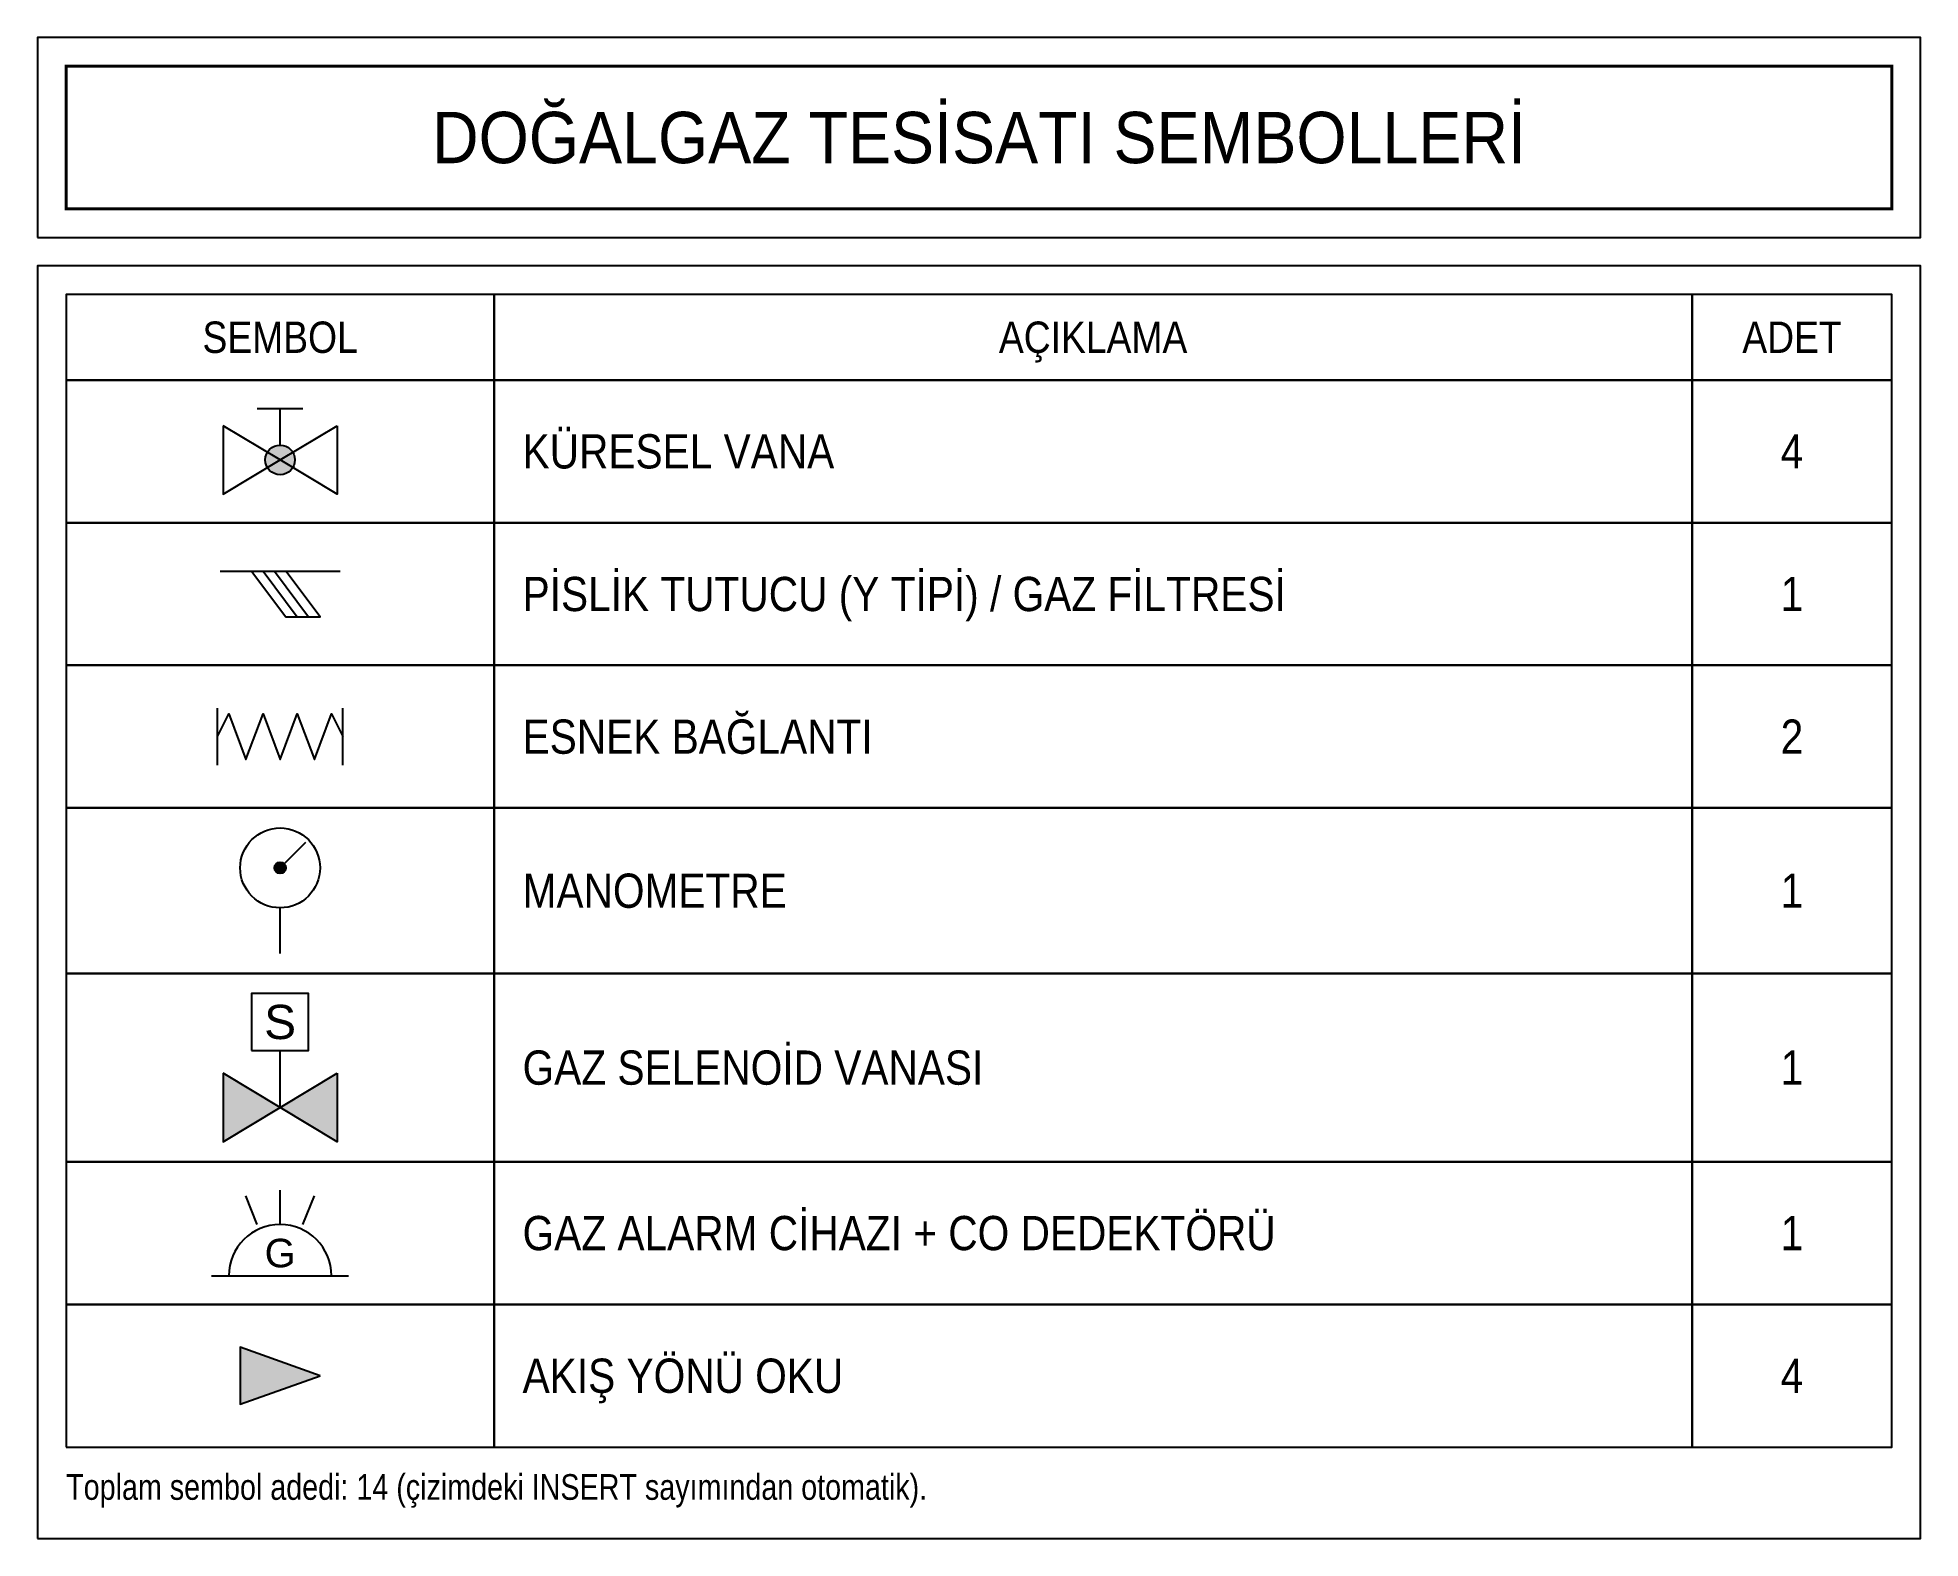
# Model space of a CAD drawing. Header units: centimetres. Extents: x -61 to 14522, y -12981 to 1521.
# Drawn here: x 3640 to 4300, y -11146 to -10620 of the extents above; entities that cross this region are included whole.
import ezdxf
from ezdxf.enums import TextEntityAlignment as Align

# ---------------------------------------------------------------- set-up
doc = ezdxf.new("R2010")
doc.units = ezdxf.units.CM
for name, color, linetype in [('ROTAS-DOGALGAZ-SEMBOL', 2, 'Continuous'), ('ROTAS-LEJANT-BASLIK', 5, 'Continuous'), ('ROTAS-LEJANT-CERCEVE', 7, 'Continuous'), ('ROTAS-LEJANT-YAZI', 7, 'Continuous')]:
    doc.layers.add(name, color=color, linetype=linetype)
doc.styles.add('ROTAS', font='arial.ttf')

msp = doc.modelspace()

# ---------------------------------------------------------------- texts
at = {"layer": 'ROTAS-LEJANT-BASLIK', "style": 'ROTAS', "width": 0.9}
msp.add_text('DOĞALGAZ TESİSATI SEMBOLLERİ', height=18, dxfattribs=at).set_placement((3970, -10655), align=Align.MIDDLE_CENTER)
at = {"layer": 'ROTAS-LEJANT-YAZI', "style": 'ROTAS', "width": 0.85}
for s, height, p in [('SEMBOL', 11, (3725, -10725)), ('AÇIKLAMA', 11, (4010, -10725)), ('ADET', 11, (4255, -10725)), ('4', 12, (4255, -10765)), ('1', 12, (4255, -10815)), ('2', 12, (4255, -10865)), ('1', 12, (4255, -10919)), ('1', 12, (4255, -10981)), ('1', 12, (4255, -11039)), ('4', 12, (4255, -11089))]:
    msp.add_text(s, height=height, dxfattribs=at).set_placement(p, align=Align.MIDDLE_CENTER)
at = {"layer": 'ROTAS-LEJANT-YAZI', "style": 'ROTAS'}
for s, height, width, p in [('KÜRESEL VANA', 12, 0.85, (3810, -10765)), ('PİSLİK TUTUCU (Y TİPİ) / GAZ FİLTRESİ', 12, 0.85, (3810, -10815)), ('ESNEK BAĞLANTI', 12, 0.85, (3810, -10865)), ('MANOMETRE', 12, 0.85, (3810, -10919)), ('GAZ SELENOİD VANASI', 12, 0.85, (3810, -10981)), ('GAZ ALARM CİHAZI + CO DEDEKTÖRÜ', 12, 0.85, (3810, -11039)), ('AKIŞ YÖNÜ OKU', 12, 0.85, (3810, -11089)), ('Toplam sembol adedi: 14 (çizimdeki INSERT sayımından otomatik).', 9, 0.8, (3650, -11128))]:
    msp.add_text(s, height=height, dxfattribs=dict(at, width=width)).set_placement(p, align=Align.MIDDLE_LEFT)

# ---------------------------------------------------------------- blocks, each defined once
blk = doc.blocks.new('ROTAS-KURESEL-VANA')
blk.add_hatch(color=7).paths.add_polyline_path([(2.6, 0), (2.47, 0.8), (2.1, 1.53), (1.53, 2.1), (0.8, 2.47), (0, 2.6), (-0.8, 2.47), (-1.53, 2.1), (-2.1, 1.53), (-2.47, 0.8), (-2.6, 0), (-2.47, -0.8), (-2.1, -1.53), (-1.53, -2.1), (-0.8, -2.47), (0, -2.6), (0.8, -2.47), (1.53, -2.1), (2.1, -1.53), (2.47, -0.8)])
for p, q in [((-4, 9), (4, 9)), ((0, 2.6), (0, 9))]:
    blk.add_line(p, q)
for points in [[(-10, 6), (-10, -6), (0, 0)], [(10, 6), (10, -6), (0, 0)]]:
    blk.add_lwpolyline(points, close=True)
blk.add_circle((0, 0), 2.6)
blk = doc.blocks.new('ROTAS-PISLIK-TUTUCU')
for p, q in [((-10.5, 0), (10.5, 0)), ((-3, 0), (3, -8)), ((-1, 0), (5, -8)), ((1, -8), (7, -8))]:
    blk.add_line(p, q)
blk.add_lwpolyline([(-5, 0), (1, -8), (7, -8), (1, 0)])
blk = doc.blocks.new('ROTAS-ESNEK-BAGLANTI')
for p, q in [((-11, -5), (-11, 5)), ((11, -5), (11, 5))]:
    blk.add_line(p, q)
blk.add_lwpolyline([(-11, 0), (-9, 4), (-6, -4), (-3, 4), (0, -4), (3, 4), (6, -4), (9, 4), (11, 0)])
blk = doc.blocks.new('ROTAS-MANOMETRE')
blk.add_hatch(color=7).paths.add_polyline_path([(1, 15), (0.81, 15.59), (0.31, 15.95), (-0.31, 15.95), (-0.81, 15.59), (-1, 15), (-0.81, 14.41), (-0.31, 14.05), (0.31, 14.05), (0.81, 14.41)])
for p, q in [((0, 15), (4.5, 19.5)), ((0, 0), (0, 8))]:
    blk.add_line(p, q)
for radius in [7, 1]:
    blk.add_circle((0, 15), radius)
blk = doc.blocks.new('ROTAS-SELENOID')
for points in [[(-10, 6), (-10, -6), (0, 0)], [(10, 6), (10, -6), (0, 0)]]:
    blk.add_hatch(color=7).paths.add_polyline_path(points)
blk.add_line((0, 0), (0, 10))
for points in [[(-5, 10), (5, 10), (5, 20), (-5, 20)], [(-10, 6), (-10, -6), (0, 0)], [(10, 6), (10, -6), (0, 0)]]:
    blk.add_lwpolyline(points, close=True)
at = {"style": 'ROTAS'}
blk.add_text('S', height=6, dxfattribs=at).set_placement((0, 15), align=Align.MIDDLE_CENTER)
blk = doc.blocks.new('ROTAS-GAZ-ALARM')
for p, q in [((-4, 9), (-6, 14)), ((0, 9), (0, 15)), ((4, 9), (6, 14)), ((-12, 0), (12, 0))]:
    blk.add_line(p, q)
blk.add_arc((0, 0), 9, 0, 180)
at = {"style": 'ROTAS'}
blk.add_text('G', height=5, dxfattribs=at).set_placement((0, 4), align=Align.MIDDLE_CENTER)
blk = doc.blocks.new('ROTAS-OK')
blk.add_hatch(color=7).paths.add_polyline_path([(0, 0), (-14, 5), (-14, -5)])
blk.add_lwpolyline([(0, 0), (-14, 5), (-14, -5)], close=True)

# ---------------------------------------------------------------- linework, layer by layer
at = {"layer": 'ROTAS-LEJANT-CERCEVE'}
for points in [[(3640, -10690), (4300, -10690), (4300, -10620), (3640, -10620)], [(3640, -11146), (4300, -11146), (4300, -10700), (3640, -10700)], [(3650, -10740), (3800, -10740), (3800, -10710), (3650, -10710)], [(3800, -10740), (4220, -10740), (4220, -10710), (3800, -10710)], [(4220, -10740), (4290, -10740), (4290, -10710), (4220, -10710)], [(3650, -10790), (3800, -10790), (3800, -10740), (3650, -10740)], [(3800, -10790), (4220, -10790), (4220, -10740), (3800, -10740)], [(4220, -10790), (4290, -10790), (4290, -10740), (4220, -10740)], [(3650, -10840), (3800, -10840), (3800, -10790), (3650, -10790)], [(3800, -10840), (4220, -10840), (4220, -10790), (3800, -10790)], [(4220, -10840), (4290, -10840), (4290, -10790), (4220, -10790)], [(3650, -10890), (3800, -10890), (3800, -10840), (3650, -10840)], [(3800, -10890), (4220, -10890), (4220, -10840), (3800, -10840)], [(4220, -10890), (4290, -10890), (4290, -10840), (4220, -10840)], [(3650, -10948), (3800, -10948), (3800, -10890), (3650, -10890)], [(3800, -10948), (4220, -10948), (4220, -10890), (3800, -10890)], [(4220, -10948), (4290, -10948), (4290, -10890), (4220, -10890)], [(3650, -11014), (3800, -11014), (3800, -10948), (3650, -10948)], [(3800, -11014), (4220, -11014), (4220, -10948), (3800, -10948)], [(4220, -11014), (4290, -11014), (4290, -10948), (4220, -10948)], [(3650, -11064), (3800, -11064), (3800, -11014), (3650, -11014)], [(3800, -11064), (4220, -11064), (4220, -11014), (3800, -11014)], [(4220, -11064), (4290, -11064), (4290, -11014), (4220, -11014)], [(3650, -11114), (3800, -11114), (3800, -11064), (3650, -11064)], [(3800, -11114), (4220, -11114), (4220, -11064), (3800, -11064)], [(4220, -11114), (4290, -11114), (4290, -11064), (4220, -11064)]]:
    msp.add_lwpolyline(points, close=True, dxfattribs=at)
at = {"layer": 'ROTAS-LEJANT-CERCEVE', "const_width": 1}
msp.add_lwpolyline([(3650, -10680), (4290, -10680), (4290, -10630), (3650, -10630)], close=True, dxfattribs=at)

# ---------------------------------------------------------------- block references
at = {"layer": 'ROTAS-DOGALGAZ-SEMBOL', "xscale": 2, "yscale": 2}
for name, p in [('ROTAS-KURESEL-VANA', (3725, -10768)), ('ROTAS-PISLIK-TUTUCU', (3725, -10807)), ('ROTAS-ESNEK-BAGLANTI', (3725, -10865)), ('ROTAS-MANOMETRE', (3725, -10941)), ('ROTAS-SELENOID', (3725, -10995)), ('ROTAS-GAZ-ALARM', (3725, -11054)), ('ROTAS-OK', (3739, -11089))]:
    msp.add_blockref(name, p, dxfattribs=at)

msp.set_redraw_order([(e.dxf.handle, doc.entitydb.next_handle()) for e in msp.query("TEXT MTEXT ATTDEF DIMENSION ARC_DIMENSION")])  # texts and dimensions are drawn at this point

doc.saveas('drawing.dxf')
